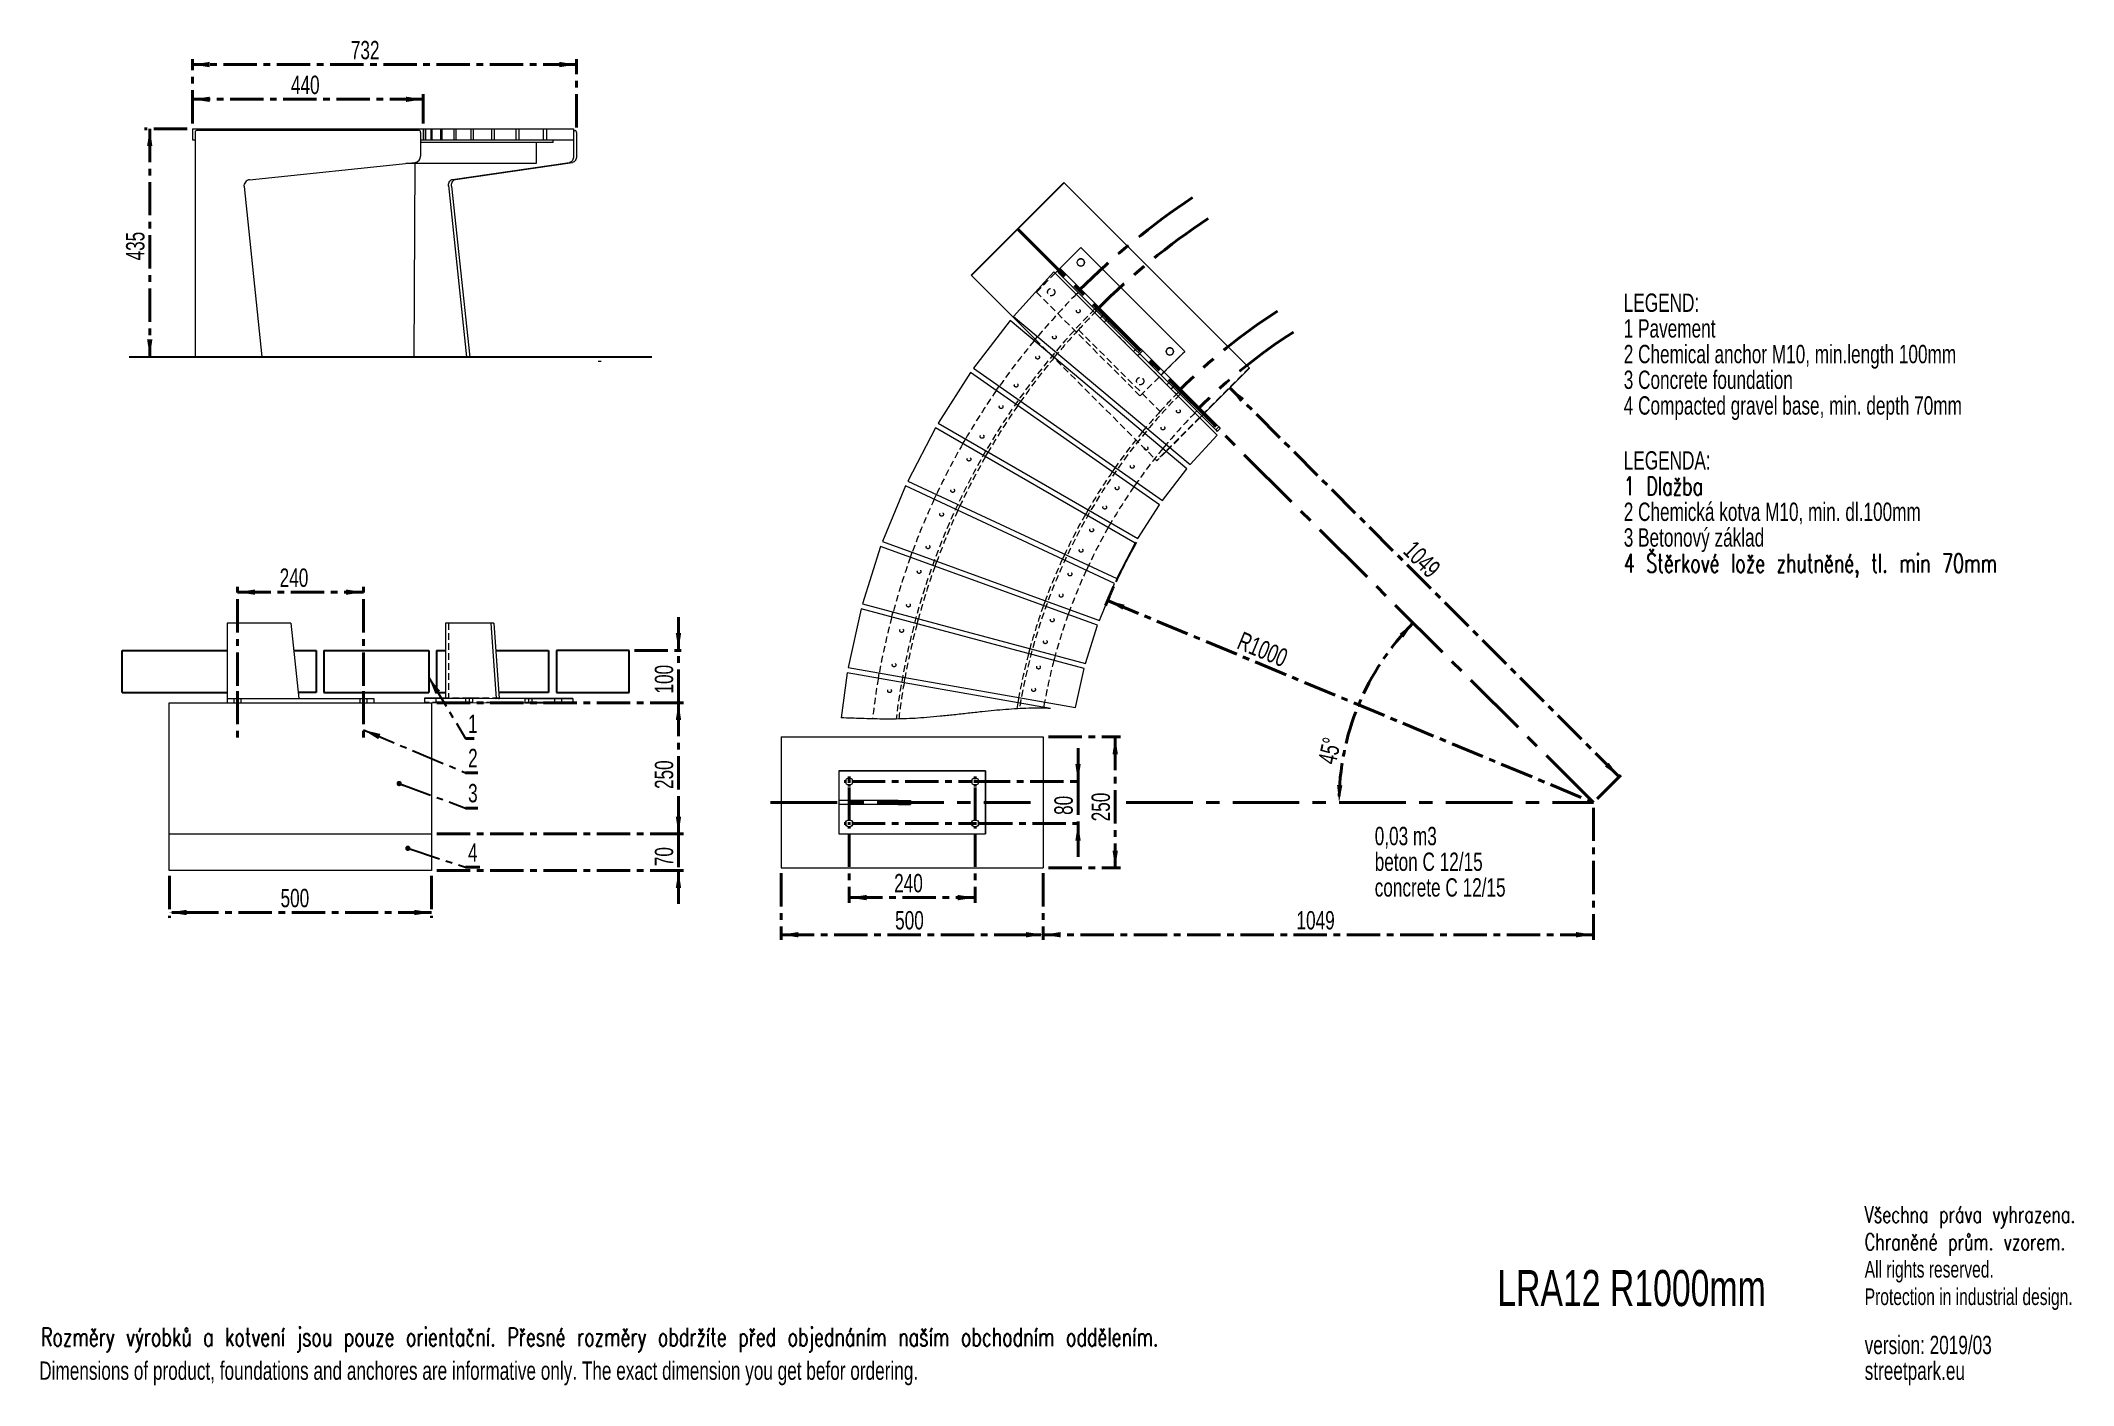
# Model space of a CAD drawing. Header units: millimetres. Extents: x 9 to 396, y 8 to 265.
import ezdxf

# ---------------------------------------------------------------- set-up
doc = ezdxf.new("R2010")
doc.units = ezdxf.units.MM
for name, pattern in [('CENTER', [10.16, 6.35, -1.27, 1.27, -1.27]), ('CENTERX2', [20.32, 12.7, -2.54, 2.54, -2.54]), ('HIDDEN', [1.905, 1.27, -0.635])]:
    doc.linetypes.add(name, pattern=pattern)
doc.layers.add('HLADINA0', color=7, linetype='Continuous')
doc.layers.add('HLADINA1', color=7, linetype='Continuous', lineweight=15)
doc.layers.add('HLADINA2', color=7, linetype='CENTER', lineweight=40)
doc.styles.add('SLDTEXTSTYLE0', font='TXT', dxfattribs={"width": 0.7})
doc.styles.add('SLDTEXTSTYLE1', font='TXT', dxfattribs={"width": 0.7, "bigfont": 'bigfont'})
doc.dimstyles.new('SLDDIMSTYLE0', dxfattribs={"dimtxt": 3.5, "dimasz": 3.302, "dimexe": 0, "dimexo": 0.0625, "dimgap": 0.875, "dimtad": 1, "dimlfac": 10, "dimrnd": 1e-09, "dimzin": 12, "dimdsep": 46, "dimtxsty": 'SLDTEXTSTYLE0', "dimsah": 1, "dimcen": 0.09, "dimadec": 0, "dimazin": 3, "dimtfac": 1, "dimtofl": 0, "dimtmove": 0, "dimatfit": 3, "dimfxl": 0, "dimfrac": 2, "dimtolj": 1, "dimtzin": 12, "dimarcsym": 0})
doc.dimstyles.new('SLDDIMSTYLE1', dxfattribs={"dimtxt": 3.5, "dimasz": 3.302, "dimexe": 0, "dimexo": 0.0625, "dimgap": 0.875, "dimtad": 1, "dimdec": 0, "dimlfac": 10, "dimrnd": 1e-09, "dimzin": 12, "dimdsep": 46, "dimtxsty": 'SLDTEXTSTYLE0', "dimsah": 1, "dimcen": 0.09, "dimadec": 0, "dimazin": 3, "dimtfac": 1, "dimtdec": 0, "dimtofl": 0, "dimtmove": 0, "dimatfit": 3, "dimfxl": 0, "dimfrac": 2, "dimtolj": 1, "dimtzin": 12, "dimarcsym": 0})
doc.dimstyles.new('SLDDIMSTYLE2', dxfattribs={"dimtxt": 3.5, "dimasz": 3.302, "dimexe": 0, "dimexo": 0.0625, "dimgap": 0.875, "dimtad": 1, "dimlfac": 10, "dimrnd": 1e-09, "dimzin": 12, "dimdsep": 46, "dimtxsty": 'SLDTEXTSTYLE0', "dimsah": 1, "dimcen": 0.09, "dimadec": 0, "dimazin": 3, "dimtfac": 1, "dimtmove": 0, "dimatfit": 0, "dimfxl": 0, "dimfrac": 2, "dimtolj": 1, "dimtzin": 12, "dimarcsym": 0})
doc.dimstyles.new('SLDDIMSTYLE3', dxfattribs={"dimtxt": 0.18, "dimasz": 3.302, "dimexe": 0, "dimexo": 0.0625, "dimgap": 0, "dimtad": 0, "dimtih": 1, "dimtoh": 1, "dimdec": 0, "dimrnd": 1e-09, "dimzin": 0, "dimdsep": 46, "dimtxsty": 'Standard', "dimsah": 1, "dimcen": 0.09, "dimadec": 0, "dimazin": 0, "dimtfac": 3.302, "dimtdec": 0, "dimtofl": 0, "dimtmove": 0, "dimatfit": 3, "dimfxl": 0, "dimfrac": 2, "dimtolj": 1, "dimtzin": 0, "dimarcsym": 0})
doc.dimstyles.new('SLDDIMSTYLE4', dxfattribs={"dimtxt": 0.18, "dimasz": 1.016, "dimexe": 0, "dimexo": 0.0625, "dimgap": 0, "dimtad": 0, "dimtih": 1, "dimtoh": 1, "dimdec": 0, "dimrnd": 1e-09, "dimzin": 0, "dimdsep": 46, "dimtxsty": 'Standard', "dimblk1": 'DOT', "dimblk2": 'DOT', "dimsah": 1, "dimcen": 0.09, "dimadec": 0, "dimazin": 0, "dimtfac": 1.016, "dimtdec": 0, "dimtofl": 0, "dimtmove": 0, "dimatfit": 3, "dimldrblk": 'DOT', "dimfxl": 0, "dimfrac": 2, "dimtolj": 1, "dimtzin": 0, "dimarcsym": 0})
doc.dimstyles.new('SLDDIMSTYLE5', dxfattribs={"dimtxt": 3.5, "dimasz": 3.302, "dimexe": 0, "dimexo": 0.0625, "dimgap": 0.875, "dimtad": 1, "dimlfac": 10, "dimrnd": 1e-09, "dimzin": 12, "dimdsep": 46, "dimtxsty": 'SLDTEXTSTYLE0', "dimsah": 1, "dimcen": 0, "dimadec": 0, "dimazin": 3, "dimtfac": 1, "dimtofl": 0, "dimtmove": 0, "dimatfit": 3, "dimfxl": 0, "dimfrac": 2, "dimtolj": 1, "dimtzin": 12, "dimarcsym": 0})
doc.dimstyles.new('SLDDIMSTYLE6', dxfattribs={"dimtxt": 3.5, "dimasz": 3.302, "dimexe": 0, "dimexo": 0.0625, "dimgap": 0.875, "dimtad": 1, "dimdec": 0, "dimlfac": 10, "dimrnd": 1e-09, "dimzin": 12, "dimdsep": 46, "dimtxsty": 'SLDTEXTSTYLE0', "dimsah": 1, "dimcen": 0.09, "dimadec": 0, "dimazin": 3, "dimtfac": 1, "dimtofl": 0, "dimtmove": 0, "dimatfit": 3, "dimfxl": 0, "dimfrac": 2, "dimtolj": 1, "dimtzin": 12, "dimarcsym": 0})
doc.dimstyles.new('SLDDIMSTYLE7', dxfattribs={"dimtxt": 3.5, "dimasz": 3.302, "dimexe": 0, "dimexo": 0.0625, "dimgap": 0.875, "dimtad": 1, "dimdec": 4, "dimlfac": 10, "dimzin": 12, "dimdsep": 46, "dimtxsty": 'SLDTEXTSTYLE0', "dimsah": 1, "dimcen": 0.09, "dimadec": 0, "dimazin": 3, "dimtfac": 1, "dimtdec": 0, "dimtofl": 0, "dimtmove": 0, "dimatfit": 3, "dimfxl": 0, "dimfrac": 2, "dimtolj": 1, "dimtzin": 12, "dimarcsym": 0})

msp = doc.modelspace()

# ---------------------------------------------------------------- texts
at = {"layer": 'HLADINA2', "attachment_point": 1}
for s, insert, char_height, style in [('LRA12 R1000mm', (286.583433, 30.122727), 6.87916667, 'SLDTEXTSTYLE0'), ('Rozměry výrobků a kotvení jsou pouze orientační. Přesné rozměry obdržíte před objednáním naším obchodním oddělením.', (8.935372, 19.114767), 3.5, 'SLDTEXTSTYLE1'), ('Dimensions of product, foundations and anchores are informative only. The exact dimension you get befor ordering.', (8.628355, 12.67968), 3.5, 'SLDTEXTSTYLE0')]:
    msp.add_mtext(s, dxfattribs=dict(at, insert=insert, char_height=char_height, style=style))

# ---------------------------------------------------------------- blocks, each defined once
blk = doc.blocks.new('SW_NOTE_0')
at = {"layer": 'HLADINA2', "color": 0, "char_height": 3.5, "attachment_point": 1, "style": 'SLDTEXTSTYLE0'}
for s, insert in [('version: 2019/03', (0, 4.51)), ('streetpark.eu', (0, -0.39))]:
    blk.add_mtext(s, dxfattribs=dict(at, insert=insert))
blk = doc.blocks.new('SW_NOTE_1')
at = {"layer": 'HLADINA2', "color": 0, "char_height": 3.175, "attachment_point": 1}
for s, insert, style in [('Všechna práva vyhrazena.', (0, 4.09), 'SLDTEXTSTYLE1'), ('Chraněné prům. vzorem.', (0, -1.14), 'SLDTEXTSTYLE1'), ('All rights reserved.', (0, -6.37), 'SLDTEXTSTYLE0'), ('Protection in industrial design.', (0, -11.61), 'SLDTEXTSTYLE0')]:
    blk.add_mtext(s, dxfattribs=dict(at, insert=insert, style=style))
blk = doc.blocks.new('SW_NOTE_2')
at = {"layer": 'HLADINA2', "color": 0, "char_height": 3.5, "attachment_point": 1}
for s, insert, style in [('LEGENDA:', (0, 4.51), 'SLDTEXTSTYLE0'), ('1 Dlažba', (0, -0.39), 'SLDTEXTSTYLE1'), ('2 Chemická kotva M10, min. dl.100mm', (0, -5.29), 'SLDTEXTSTYLE0'), ('3 Betonový základ', (0, -10.19), 'SLDTEXTSTYLE0'), ('4 Štěrkové lože zhutněné, tl. min 70mm', (0, -15.09), 'SLDTEXTSTYLE1')]:
    blk.add_mtext(s, dxfattribs=dict(at, insert=insert, style=style))
blk = doc.blocks.new('SW_NOTE_3')
at = {"layer": 'HLADINA2', "color": 0, "char_height": 3.5, "attachment_point": 1, "style": 'SLDTEXTSTYLE0'}
for s, insert in [('LEGEND:', (0, 4.51)), ('1 Pavement', (0, -0.39)), ('2 Chemical anchor M10, min.length 100mm', (0, -5.29)), ('3 Concrete foundation', (0, -10.19)), ('4 Compacted gravel base, min. depth 70mm', (0, -15.09))]:
    blk.add_mtext(s, dxfattribs=dict(at, insert=insert))
blk = doc.blocks.new('SW_NOTE_4')
at = {"layer": 'HLADINA1', "color": 0, "char_height": 3.5, "attachment_point": 1, "style": 'SLDTEXTSTYLE0'}
for s, insert in [('0,03 m3', (0, 4.51)), ('beton C 12/15', (0, -0.39)), ('concrete C 12/15', (0, -5.29))]:
    blk.add_mtext(s, dxfattribs=dict(at, insert=insert))
blk = doc.blocks.new('_D')
at = {"layer": 'HLADINA2'}
for p, q in [((36.83, 247.79), (28.7, 247.79)), ((29.7, 247.79), (29.7, 204.29))]:
    blk.add_line(p, q, dxfattribs=at)
for points in [[(29.7, 247.79), (29.19, 244.49), (30.2, 244.49)], [(29.7, 204.29), (30.2, 207.6), (29.19, 207.6)]]:
    blk.add_solid(points, dxfattribs=at)
at = {"layer": 'HLADINA2', "insert": (25.18, 222.67), "char_height": 3.5, "attachment_point": 1, "rotation": 90, "style": 'SLDTEXTSTYLE0'}
blk.add_mtext('435', dxfattribs=at)
blk = doc.blocks.new('_D_1')
at = {"layer": 'HLADINA2'}
for p, q in [((37.83, 248.79), (37.83, 254.4)), ((81.83, 253.4), (37.83, 253.4)), ((81.83, 248.79), (81.83, 254.4))]:
    blk.add_line(p, q, dxfattribs=at)
for points in [[(37.83, 253.4), (41.13, 252.89), (41.13, 253.91)], [(81.83, 253.4), (78.53, 253.91), (78.53, 252.89)]]:
    blk.add_solid(points, dxfattribs=at)
at = {"layer": 'HLADINA2', "insert": (56.61, 257.91), "char_height": 3.5, "attachment_point": 1, "style": 'SLDTEXTSTYLE0'}
blk.add_mtext('440', dxfattribs=at)
blk = doc.blocks.new('_D_2')
at = {"layer": 'HLADINA2'}
for p, q in [((37.83, 248.79), (37.83, 261.03)), ((111.06, 260.03), (37.83, 260.03)), ((111.06, 248.05), (111.06, 261.03))]:
    blk.add_line(p, q, dxfattribs=at)
for points in [[(37.83, 260.03), (41.13, 259.52), (41.13, 260.54)], [(111.06, 260.03), (107.75, 260.54), (107.75, 259.52)]]:
    blk.add_solid(points, dxfattribs=at)
at = {"layer": 'HLADINA2', "insert": (68.03, 264.54), "char_height": 3.5, "attachment_point": 1, "style": 'SLDTEXTSTYLE0'}
blk.add_mtext('732', dxfattribs=at)
blk = doc.blocks.new('_D_3')
at = {"layer": 'HLADINA2'}
for p, q in [((130.49, 148.3), (130.49, 154.65)), ((122.12, 148.3), (131.49, 148.3)), ((130.49, 138.3), (130.49, 148.3)), ((84.43, 138.3), (131.49, 138.3)), ((130.49, 138.3), (130.49, 131.95))]:
    blk.add_line(p, q, dxfattribs=at)
for points in [[(130.49, 148.3), (131, 151.6), (129.98, 151.6)], [(130.49, 138.3), (129.98, 135), (131, 135)]]:
    blk.add_solid(points, dxfattribs=at)
at = {"layer": 'HLADINA2', "insert": (125.98, 140.07), "char_height": 3.5, "attachment_point": 1, "rotation": 90, "style": 'SLDTEXTSTYLE0'}
blk.add_mtext('100', dxfattribs=at)
blk = doc.blocks.new('_D_4')
at = {"layer": 'HLADINA2'}
for p, q in [((46.43, 141.55), (46.43, 160.41)), ((46.43, 159.41), (70.43, 159.41)), ((70.43, 141.55), (70.43, 160.41))]:
    blk.add_line(p, q, dxfattribs=at)
for points in [[(46.43, 159.41), (49.73, 158.9), (49.73, 159.91)], [(70.43, 159.41), (67.12, 159.91), (67.12, 158.9)]]:
    blk.add_solid(points, dxfattribs=at)
at = {"layer": 'HLADINA2', "insert": (54.46, 163.92), "char_height": 3.5, "attachment_point": 1, "style": 'SLDTEXTSTYLE0'}
blk.add_mtext('240', dxfattribs=at)
blk = doc.blocks.new('_D_5')
at = {"layer": 'HLADINA2'}
for p, q in [((84.43, 138.3), (131.49, 138.3)), ((130.49, 138.3), (130.49, 113.3)), ((84.43, 113.3), (131.49, 113.3))]:
    blk.add_line(p, q, dxfattribs=at)
for points in [[(130.49, 138.3), (129.98, 135), (131, 135)], [(130.49, 113.3), (131, 116.6), (129.98, 116.6)]]:
    blk.add_solid(points, dxfattribs=at)
at = {"layer": 'HLADINA2', "insert": (125.98, 121.86), "char_height": 3.5, "attachment_point": 1, "rotation": 90, "style": 'SLDTEXTSTYLE0'}
blk.add_mtext('250', dxfattribs=at)
blk = doc.blocks.new('_D_6')
at = {"layer": 'HLADINA2'}
for p, q in [((130.49, 113.3), (130.49, 119.65)), ((84.43, 113.3), (131.49, 113.3)), ((130.49, 113.3), (130.49, 106.3)), ((84.43, 106.3), (131.49, 106.3)), ((130.49, 106.3), (130.49, 99.95))]:
    blk.add_line(p, q, dxfattribs=at)
for points in [[(130.49, 113.3), (131, 116.6), (129.98, 116.6)], [(130.49, 106.3), (129.98, 103), (131, 103)]]:
    blk.add_solid(points, dxfattribs=at)
at = {"layer": 'HLADINA2', "insert": (125.98, 107.14), "char_height": 3.5, "attachment_point": 1, "rotation": 90, "style": 'SLDTEXTSTYLE0'}
blk.add_mtext('70', dxfattribs=at)
blk = doc.blocks.new('_D_7')
at = {"layer": 'HLADINA2'}
for p, q in [((33.43, 105.3), (33.43, 97.31)), ((83.43, 105.3), (83.43, 97.31)), ((83.43, 98.31), (33.43, 98.31))]:
    blk.add_line(p, q, dxfattribs=at)
for points in [[(33.43, 98.31), (36.73, 97.8), (36.73, 98.82)], [(83.43, 98.31), (80.12, 98.82), (80.12, 97.8)]]:
    blk.add_solid(points, dxfattribs=at)
at = {"layer": 'HLADINA2', "insert": (54.63, 102.82), "char_height": 3.5, "attachment_point": 1, "style": 'SLDTEXTSTYLE0'}
blk.add_mtext('500', dxfattribs=at)
blk = doc.blocks.new('SW_NOTE_5')
at = {"layer": 'HLADINA2', "color": 0}
blk.add_line((1.66, 0), (0, 0), dxfattribs=at)
at = {"layer": 'HLADINA2', "color": 0, "insert": (0.48, 4.53), "char_height": 3.5, "attachment_point": 1, "style": 'SLDTEXTSTYLE0'}
blk.add_mtext('1', dxfattribs=at)
blk = doc.blocks.new('SW_NOTE_6')
at = {"layer": 'HLADINA2', "color": 0}
blk.add_line((2.36, 0), (0, 0), dxfattribs=at)
at = {"layer": 'HLADINA2', "color": 0, "insert": (0.48, 4.55), "char_height": 3.5, "attachment_point": 1, "style": 'SLDTEXTSTYLE0'}
blk.add_mtext('2', dxfattribs=at)
blk = doc.blocks.new('SW_NOTE_7')
at = {"layer": 'HLADINA2', "color": 0}
blk.add_line((2.36, 0), (0, 0), dxfattribs=at)
at = {"layer": 'HLADINA2', "color": 0, "insert": (0.48, 4.59), "char_height": 3.5, "attachment_point": 1, "style": 'SLDTEXTSTYLE0'}
blk.add_mtext('3', dxfattribs=at)
blk = doc.blocks.new('_DOT')
at = {"color": 0, "linetype": 'ByBlock', "lineweight": -2}
blk.add_line((-0.5, 0), (-1, 0), dxfattribs=at)
at = {"color": 0, "linetype": 'ByBlock', "const_width": 0.5}
blk.add_lwpolyline([(-0.25, 0, 1), (0.25, 0, 1)], format="xyb", close=True, dxfattribs=at)
blk = doc.blocks.new('SW_NOTE_8')
at = {"layer": 'HLADINA2', "color": 0}
blk.add_line((2.71, 0), (0, 0), dxfattribs=at)
at = {"layer": 'HLADINA2', "color": 0, "insert": (0.48, 4.57), "char_height": 3.5, "attachment_point": 1, "style": 'SLDTEXTSTYLE0'}
blk.add_mtext('4', dxfattribs=at)
blk = doc.blocks.new('_D_8')
at = {"layer": 'HLADINA2'}
blk.add_line((212.3, 157.8), (304.92, 119.3), dxfattribs=at)
blk.add_arc((304.92, 119.3), 100.31, 155.7781, 157.9984, dxfattribs=at)
blk.add_solid([(212.3, 157.8), (215.15, 156.07), (215.54, 157.01)], dxfattribs=at)
at = {"layer": 'HLADINA2', "insert": (238.07, 151.98), "char_height": 3.5, "attachment_point": 1, "rotation": 337.4272, "style": 'SLDTEXTSTYLE0'}
blk.add_mtext('R1000', dxfattribs=at)
blk = doc.blocks.new('_D_9')
at = {"layer": 'HLADINA2'}
for p, q in [((304.92, 118.3), (304.92, 93.07)), ((200.04, 105.8), (200.04, 93.07)), ((304.92, 94.07), (200.04, 94.07))]:
    blk.add_line(p, q, dxfattribs=at)
for points in [[(200.04, 94.07), (203.35, 93.56), (203.35, 94.58)], [(304.92, 94.07), (301.62, 94.58), (301.62, 93.56)]]:
    blk.add_solid(points, dxfattribs=at)
at = {"layer": 'HLADINA2', "insert": (248.31, 98.58), "char_height": 3.5, "attachment_point": 1, "style": 'SLDTEXTSTYLE0'}
blk.add_mtext('1049', dxfattribs=at)
blk = doc.blocks.new('_D_10')
at = {"layer": 'HLADINA2'}
for p, q in [((309.81, 124.19), (235.62, 198.38)), ((305.63, 120.01), (310.51, 124.89))]:
    blk.add_line(p, q, dxfattribs=at)
for points in [[(235.62, 198.38), (237.6, 195.68), (238.31, 196.4)], [(309.81, 124.19), (307.83, 126.88), (307.11, 126.16)]]:
    blk.add_solid(points, dxfattribs=at)
at = {"layer": 'HLADINA2', "insert": (270.89, 169.49), "char_height": 3.5, "attachment_point": 1, "rotation": 314.9986, "style": 'SLDTEXTSTYLE0'}
blk.add_mtext('1049', dxfattribs=at)
blk = doc.blocks.new('_D_11')
at = {"layer": 'HLADINA2'}
blk.add_arc((304.92, 119.3), 48.49, 135.1026, 180, dxfattribs=at)
for points in [[(270.57, 153.53), (267.95, 151.46), (268.69, 150.76)], [(256.43, 119.3), (257.05, 122.58), (256.04, 122.62)]]:
    blk.add_solid(points, dxfattribs=at)
at = {"layer": 'HLADINA2', "insert": (252.37, 127.11), "char_height": 3.5, "attachment_point": 1, "rotation": 77.5814, "style": 'SLDTEXTSTYLE0'}
blk.add_mtext('45°', dxfattribs=at)
blk = doc.blocks.new('_D_12')
at = {"layer": 'HLADINA2'}
for p, q in [((150.04, 105.8), (150.04, 93.07)), ((200.04, 105.8), (200.04, 93.07)), ((150.04, 94.07), (200.04, 94.07))]:
    blk.add_line(p, q, dxfattribs=at)
for points in [[(150.04, 94.07), (153.35, 93.56), (153.35, 94.58)], [(200.04, 94.07), (196.74, 94.58), (196.74, 93.56)]]:
    blk.add_solid(points, dxfattribs=at)
at = {"layer": 'HLADINA2', "insert": (171.79, 98.58), "char_height": 3.5, "attachment_point": 1, "style": 'SLDTEXTSTYLE0'}
blk.add_mtext('500', dxfattribs=at)
blk = doc.blocks.new('_D_13')
at = {"layer": 'HLADINA2'}
for p, q in [((163.04, 113.35), (163.04, 100.15)), ((187.04, 113.35), (187.04, 100.15)), ((163.04, 101.15), (187.04, 101.15))]:
    blk.add_line(p, q, dxfattribs=at)
for points in [[(163.04, 101.15), (166.35, 100.64), (166.35, 101.66)], [(187.04, 101.15), (183.74, 101.66), (183.74, 100.64)]]:
    blk.add_solid(points, dxfattribs=at)
at = {"layer": 'HLADINA2', "insert": (171.61, 105.66), "char_height": 3.5, "attachment_point": 1, "style": 'SLDTEXTSTYLE0'}
blk.add_mtext('240', dxfattribs=at)
blk = doc.blocks.new('_D_14')
at = {"layer": 'HLADINA2'}
for p, q in [((206.66, 123.3), (206.66, 129.65)), ((187.4, 123.3), (207.66, 123.3)), ((206.66, 123.3), (206.66, 115.3)), ((187.84, 115.3), (207.66, 115.3)), ((206.66, 115.3), (206.66, 108.95))]:
    blk.add_line(p, q, dxfattribs=at)
for points in [[(206.66, 123.3), (207.17, 126.6), (206.15, 126.6)], [(206.66, 115.3), (206.15, 112), (207.17, 112)]]:
    blk.add_solid(points, dxfattribs=at)
at = {"layer": 'HLADINA2', "insert": (202.15, 116.92), "char_height": 3.5, "attachment_point": 1, "rotation": 90, "style": 'SLDTEXTSTYLE0'}
blk.add_mtext('80', dxfattribs=at)
blk = doc.blocks.new('_D_15')
at = {"layer": 'HLADINA2'}
for p, q in [((201.04, 131.8), (214.75, 131.8)), ((213.75, 131.8), (213.75, 106.8)), ((201.04, 106.8), (214.75, 106.8))]:
    blk.add_line(p, q, dxfattribs=at)
for points in [[(213.75, 131.8), (213.24, 128.5), (214.26, 128.5)], [(213.75, 106.8), (214.26, 110.1), (213.24, 110.1)]]:
    blk.add_solid(points, dxfattribs=at)
at = {"layer": 'HLADINA2', "insert": (209.24, 115.7), "char_height": 3.5, "attachment_point": 1, "rotation": 90, "style": 'SLDTEXTSTYLE0'}
blk.add_mtext('250', dxfattribs=at)
blk = doc.blocks.new('SW_CENTERMARKSYMBOL_0')
at = {"layer": 'HLADINA2', "color": 0}
for p, q in [((-0.5, 0), (-0.95, 0)), ((0, 0), (-0.25, 0)), ((0, 0.5), (0, 0.95)), ((0, 0), (0, 0.25)), ((0, 0), (0, -0.25)), ((0, 0), (0.25, 0)), ((0.5, 0), (0.95, 0)), ((0, -0.5), (0, -0.95))]:
    blk.add_line(p, q, dxfattribs=at)
blk = doc.blocks.new('SW_CENTERMARKSYMBOL_1')
at = {"layer": 'HLADINA2', "color": 0}
for p, q in [((0, 0.5), (0, 8.32)), ((0, 0), (-0.25, 0)), ((0, 0), (0, 0.25)), ((0, 0), (0, -0.25)), ((0, 0), (0.25, 0)), ((0.5, 0), (0.95, 0)), ((-0.5, 0), (-0.95, 0)), ((0, -0.5), (0, -0.95))]:
    blk.add_line(p, q, dxfattribs=at)
blk = doc.blocks.new('SW_CENTERMARKSYMBOL_2')
at = {"layer": 'HLADINA2', "color": 0}
for p, q in [((0, 0.5), (0, 8.46)), ((-0.5, 0), (-0.95, 0)), ((0, 0), (-0.25, 0)), ((0, 0), (0, 0.25)), ((0, 0), (0, -0.25)), ((0, 0), (0.25, 0)), ((0.5, 0), (23.79, 0)), ((0, -0.5), (0, -0.95))]:
    blk.add_line(p, q, dxfattribs=at)
blk = doc.blocks.new('SW_CENTERMARKSYMBOL_3')
at = {"layer": 'HLADINA2', "color": 0}
for p, q in [((-0.5, 0), (-0.95, 0)), ((0, 0), (-0.25, 0)), ((0, 0.5), (0, 0.95)), ((0, 0), (0, 0.25)), ((0, 0), (0, -0.25)), ((0, 0), (0.25, 0)), ((0, -0.5), (0, -0.95)), ((0.5, 0), (23.36, 0))]:
    blk.add_line(p, q, dxfattribs=at)

# ---------------------------------------------------------------- dimensions: what is measured, and where the dimension line sits
at = {"layer": 'HLADINA2'}
for base, p1, p2, dimstyle, picture, middle in [((37.8263, 260.028446), (111.056093, 247.054049), (37.8263, 247.793332), 'SLDDIMSTYLE1', '_D_2', (71.704371, 260.028446)), ((37.8263, 253.40213), (81.827551, 247.793332), (37.8263, 247.793332), 'SLDDIMSTYLE1', '_D_1', (60.636947, 253.40213)), ((70.425639, 159.405391), (46.425639, 140.548016), (70.425639, 140.548016), 'SLDDIMSTYLE0', '_D_4', (58.306749, 159.405391)), ((200.044255, 94.068511), (304.9199, 119.301622), (200.044255, 106.801622), 'SLDDIMSTYLE1', '_D_9', (253.03818, 94.068511)), ((187.044255, 101.150262), (163.044255, 114.351622), (187.044255, 114.351622), 'SLDDIMSTYLE0', '_D_13', (175.463675, 101.150262)), ((200.044255, 94.068511), (150.044255, 106.801622), (200.044255, 106.801622), 'SLDDIMSTYLE0', '_D_12', (175.463675, 94.068511))]:
    dim = msp.add_linear_dim(base=base, p1=p1, p2=p2, dimstyle=dimstyle, dxfattribs=at)
    dim.commit()
    dim.dimension.update_dxf_attribs({"geometry": picture, "text_midpoint": middle, "dimtype": 160})
for base, p1, p2, angle, dimstyle, picture, middle in [((29.695348, 204.293332), (37.8263, 247.793332), (25.747543, 204.293332), 90, 'SLDDIMSTYLE0', '_D', (29.695348, 226.51931)), ((235.619871, 198.376911), (304.9199, 119.301622), (239.374141, 202.131002), 314.99863089, 'SLDDIMSTYLE6', '_D_10', (271.03818, 162.956909)), ((130.491605, 148.297843), (83.425639, 138.297843), (121.120223, 148.297843), 90, 'SLDDIMSTYLE2', '_D_3', (130.491605, 143.391916)), ((130.491605, 113.297843), (83.425639, 138.297843), (83.425639, 113.297843), 90, 'SLDDIMSTYLE0', '_D_5', (130.491605, 125.530367)), ((213.747036, 106.801622), (200.044255, 131.801622), (200.044255, 106.801622), 90, 'SLDDIMSTYLE0', '_D_15', (213.747036, 119.370434)), ((206.662669, 115.301622), (186.404066, 123.301622), (186.835435, 115.301622), 90, 'SLDDIMSTYLE2', '_D_14', (206.662669, 119.370434)), ((130.491605, 106.297843), (83.425639, 113.297843), (83.425639, 106.297843), 90, 'SLDDIMSTYLE2', '_D_6', (130.491605, 109.585294)), ((33.425639, 98.307268), (83.425639, 106.297843), (33.425639, 106.297843), 0, 'SLDDIMSTYLE0', '_D_7', (58.306749, 98.307268))]:
    dim = msp.add_linear_dim(base=base, p1=p1, p2=p2, angle=angle, dimstyle=dimstyle, dxfattribs=at)
    dim.commit()
    dim.dimension.update_dxf_attribs({"geometry": picture, "text_midpoint": middle, "dimtype": 160})
dim = msp.add_angular_dim_2l(base=(260.105804, 137.817232), line1=((195.180769, 228.648393), (304.9199, 119.301622)), line2=((215.822003, 119.301622), (304.9199, 119.301622)), dimstyle='SLDDIMSTYLE7', dxfattribs=at)
dim.commit()
dim.dimension.update_dxf_attribs({"geometry": '_D_11', "text_midpoint": (257.565939, 129.729151), "dimtype": 162})
dim = msp.add_radius_dim(center=(304.9199, 119.301622), mpoint=(212.298702, 157.804604), text='R1000', dimstyle='SLDDIMSTYLE5', dxfattribs=at)
dim.commit()
dim.dimension.update_dxf_attribs({"geometry": '_D_8', "text_midpoint": (241.754663, 145.559664), "dimtype": 164})

# ---------------------------------------------------------------- hatches: boundary and pattern name
at = {"linetype": 'Continuous', "lineweight": 0}
h = msp.add_hatch(dxfattribs=at)
h.set_pattern_fill('ANSI31', style=0)
h.paths.add_polyline_path([(172.361783, 119.701622), (161.044255, 119.701622), (161.044255, 118.901622), (172.361783, 118.901622)], flags=0)

# ---------------------------------------------------------------- linework, layer by layer
at = {"color": 7, "linetype": 'Continuous', "lineweight": 15}
for p, q in [((37.826283, 247.793332), (37.826283, 245.693332)), ((37.826283, 247.793332), (81.827529, 247.793332)), ((37.826283, 245.693332), (38.338645, 245.693332)), ((38.738664, 247.492816), (80.938657, 247.492704)), ((81.338675, 247.092704), (81.338675, 242.573191)), ((81.338675, 245.693332), (81.827529, 245.693332)), ((106.597884, 245.193332), (81.338675, 245.193332)), ((81.827529, 247.793332), (81.827529, 245.693332)), ((81.827529, 247.793332), (82.188018, 247.793332)), ((81.827529, 245.693332), (82.188018, 245.693332)), ((82.188018, 247.793332), (82.188018, 245.693332)), ((82.188018, 247.793332), (82.278283, 247.793332)), ((82.188018, 245.693332), (82.278283, 245.693332)), ((82.278283, 247.793332), (82.278283, 245.693332)), ((82.278283, 247.793332), (83.295567, 247.793332)), ((82.278283, 245.693332), (83.295567, 245.693332)), ((83.295567, 247.793332), (83.295567, 245.693332)), ((83.295567, 247.793332), (83.469184, 247.793332)), ((83.295567, 245.693332), (83.469184, 245.693332)), ((83.469184, 247.793332), (83.469184, 245.693332)), ((83.469184, 247.793332), (85.101922, 247.793332)), ((83.469184, 245.693332), (85.101922, 245.693332)), ((85.101922, 247.793332), (85.101922, 245.693332)), ((85.101922, 247.793332), (85.360749, 247.793332)), ((85.101922, 245.693332), (85.360749, 245.693332)), ((85.360749, 247.793332), (85.360749, 245.693332)), ((85.360749, 247.793332), (87.676843, 247.793332)), ((85.360749, 245.693332), (87.676843, 245.693332)), ((87.676843, 247.793332), (88.01883, 247.793332)), ((87.676843, 247.793332), (87.676843, 245.693332)), ((87.676843, 245.693332), (88.01883, 245.693332)), ((88.01883, 247.793332), (88.01883, 245.693332)), ((88.01883, 247.793332), (90.922196, 247.793332)), ((88.01883, 245.693332), (90.922196, 245.693332)), ((90.922196, 247.793332), (90.922196, 245.693332)), ((90.922196, 247.793332), (91.362555, 247.793332)), ((90.922196, 245.693332), (91.362555, 245.693332)), ((91.362555, 247.793332), (91.362555, 245.693332)), ((91.362555, 247.793332), (94.870265, 247.793332)), ((91.362555, 245.693332), (94.870265, 245.693332)), ((94.870265, 247.793332), (95.370276, 247.793332)), ((94.870265, 247.793332), (94.870265, 245.693332)), ((94.870265, 245.693332), (95.370276, 245.693332)), ((95.370276, 247.793332), (95.370276, 245.693332)), ((95.370276, 247.793332), (99.490674, 247.793332)), ((95.370276, 245.693332), (99.490674, 245.693332)), ((99.490674, 247.793332), (100.064261, 247.793332)), ((99.490674, 247.793332), (99.490674, 245.693332)), ((99.490674, 245.693332), (100.064261, 245.693332)), ((100.064261, 247.793332), (100.064261, 245.693332)), ((100.064261, 247.793332), (104.696639, 247.793332)), ((100.064261, 245.693332), (104.696639, 245.693332)), ((104.696639, 247.793332), (105.336984, 247.793332)), ((104.696639, 247.793332), (104.696639, 245.693332)), ((104.696639, 245.693332), (105.336984, 245.693332)), ((105.336984, 247.793332), (105.336984, 245.693332)), ((105.336984, 247.793332), (110.477622, 247.793332)), ((105.336984, 245.693332), (110.477622, 245.693332)), ((106.597884, 245.193332), (106.597884, 245.693332)), ((110.477622, 247.793332), (110.477622, 245.693332)), ((110.477622, 247.45658), (110.774119, 247.455283)), ((110.490401, 247.054049), (110.480531, 242.534557)), ((111.056073, 247.054049), (111.046202, 242.534557)), ((48.732074, 238.065702), (80.264075, 241.379764)), ((78.490241, 241.193332), (103.406365, 241.193332)), ((87.415011, 238.127875), (109.718116, 241.344457)), ((87.980683, 238.127875), (110.283788, 241.344457)), ((203.949876, 237.556959), (186.271784, 219.879712)), ((203.965175, 237.541659), (186.287084, 219.864412)), ((204.019815, 237.487017), (186.341723, 219.80977)), ((203.949876, 237.556959), (203.965175, 237.541659)), ((203.965175, 237.541659), (204.019815, 237.487017)), ((204.019815, 237.487017), (239.374141, 202.131002)), ((207.201463, 225.112609), (202.320835, 220.232214)), ((207.203211, 225.110861), (202.322583, 220.230466)), ((207.203211, 225.110861), (207.201463, 225.112609)), ((227.001634, 205.311492), (207.203211, 225.110861)), ((203.243319, 221.151157), (202.67762, 220.585485)), ((203.356968, 221.037502), (202.791269, 220.47183)), ((203.356968, 221.037502), (203.243319, 221.151157)), ((203.356968, 221.037502), (203.640678, 220.753779)), ((186.271784, 219.879712), (186.287084, 219.864412)), ((186.287084, 219.864412), (186.341723, 219.80977)), ((186.341723, 219.80977), (198.52116, 207.62975)), ((202.068878, 220.484159), (194.335916, 212.002569)), ((233.183204, 189.371319), (202.068878, 220.484159)), ((202.791269, 220.47183), (202.67762, 220.585485)), ((202.791269, 220.47183), (203.074979, 220.188107)), ((203.640678, 220.753779), (203.074979, 220.188107)), ((203.074979, 220.188107), (232.914029, 190.347631)), ((203.640678, 220.753779), (233.479728, 190.913303)), ((206.323283, 216.229958), (206.676448, 216.586466)), ((193.694819, 211.235106), (186.72645, 202.117921)), ((227.402237, 182.952597), (193.694819, 211.235106)), ((194.335916, 212.002569), (228.042598, 183.720677)), ((198.303635, 207.368038), (198.944673, 208.135551)), ((186.72645, 202.117921), (222.769847, 176.881345)), ((223.041741, 201.351789), (227.001634, 205.311492)), ((239.374141, 202.131002), (230.817944, 193.575214)), ((186.152893, 201.298755), (179.969326, 191.632073)), ((222.19629, 176.06218), (186.152893, 201.298755)), ((191.082301, 197.847322), (191.65453, 198.667418)), ((195.16561, 194.988304), (195.737789, 195.808434)), ((229.303456, 193.958377), (228.95187, 193.602452)), ((179.469346, 190.766036), (174.190025, 180.577317)), ((217.575879, 168.766433), (179.469346, 190.766036)), ((179.969326, 191.632073), (218.075858, 169.632471)), ((219.616555, 190.790624), (218.975938, 190.022758)), ((230.252245, 193.009542), (229.898526, 192.65584)), ((233.479728, 190.913303), (232.914029, 190.347631)), ((232.914029, 190.347631), (233.195989, 190.065658)), ((233.761688, 190.63133), (233.195989, 190.065658)), ((233.479728, 190.913303), (233.761688, 190.63133)), ((189.029552, 185.246753), (189.52866, 186.113294)), ((223.458622, 187.566903), (222.818107, 186.798952)), ((224.193071, 186.950657), (223.483243, 186.240864)), ((228.042598, 183.720677), (233.183204, 189.371319)), ((222.769847, 176.881345), (227.402237, 182.952597)), ((173.749323, 179.68321), (169.377842, 169.073243)), ((213.627795, 161.087573), (173.749323, 179.68321)), ((174.190025, 180.577317), (214.068127, 161.983012)), ((217.867909, 180.313545), (217.296081, 179.493169)), ((179.243049, 177.121444), (179.663992, 178.024923)), ((218.075858, 169.632471), (222.19629, 176.06218)), ((169.035822, 168.133551), (165.564615, 157.195911)), ((210.382418, 153.084621), (169.035822, 168.133551)), ((169.377842, 169.073243), (210.724438, 154.024313)), ((174.711137, 166.067905), (175.053485, 167.007478)), ((214.068127, 161.983012), (217.575879, 168.766433)), ((204.120833, 166.621222), (203.699686, 165.717127)), ((208.666379, 164.501731), (208.245198, 163.597519)), ((210.724438, 154.024313), (213.627795, 161.087573)), ((165.305796, 156.229985), (162.84313, 145.022108)), ((207.807524, 144.841682), (165.305796, 156.229985)), ((165.564615, 157.195911), (208.066343, 145.807607)), ((200.411014, 157.778092), (200.068586, 156.838548)), ((205.123966, 156.062718), (204.781519, 155.123181)), ((44.425639, 153.479312), (44.425639, 139.097843)), ((56.617479, 153.479312), (58.129032, 139.097843)), ((86.090229, 153.479312), (86.059004, 139.192347)), ((94.715213, 153.479312), (95.748488, 139.14999)), ((95.280912, 153.479312), (96.314187, 139.14999)), ((175.967033, 153.373315), (176.226862, 154.338971)), ((208.066343, 145.807607), (210.382418, 153.084621)), ((197.477532, 148.644871), (197.217503, 147.679269)), ((162.669482, 144.0373), (161.518889, 135.422651)), ((201.392965, 137.209305), (162.669482, 144.0373)), ((162.84313, 145.022108), (206.174797, 137.381566)), ((168.592944, 142.992834), (168.768225, 143.977354)), ((206.174797, 137.381566), (207.807524, 144.841682)), ((173.501871, 142.127258), (173.677213, 143.111767)), ((33.425638, 113.297844), (33.425638, 138.297843)), ((33.425638, 138.297843), (83.425639, 138.297843)), ((44.425639, 139.097843), (44.425639, 138.297843)), ((44.425639, 139.097843), (72.425639, 139.097843)), ((72.425639, 139.097843), (72.425639, 138.297843)), ((82.099111, 139.192347), (82.097362, 138.392351)), ((82.097362, 138.392351), (101.895785, 138.305803)), ((82.099111, 139.192347), (101.897533, 139.1058)), ((86.059004, 139.192347), (82.099111, 139.192347)), ((83.425639, 138.297843), (83.425639, 113.297844)), ((86.059004, 139.192347), (95.748488, 139.14999)), ((96.314187, 139.14999), (95.748488, 139.14999)), ((110.383019, 139.1058), (96.312938, 139.167306)), ((101.897533, 139.1058), (101.895785, 138.305803)), ((101.895785, 138.305803), (110.381269, 138.305803)), ((101.897533, 139.1058), (110.383019, 139.1058)), ((110.383019, 139.1058), (110.381269, 138.305803)), ((200.282653, 138.42051), (200.106879, 137.436077)), ((150.044255, 131.801622), (150.044255, 106.801622)), ((150.044255, 131.801622), (200.044255, 131.801622)), ((200.044255, 131.801622), (200.044255, 106.801622)), ((189.044255, 125.301622), (161.044255, 125.301622)), ((161.044255, 125.301622), (161.044255, 119.701622)), ((189.044255, 113.301622), (189.044255, 125.301622)), ((161.044255, 119.701622), (161.044255, 118.901622)), ((172.361783, 119.701622), (161.044255, 119.701622)), ((172.361783, 118.901622), (161.044255, 118.901622)), ((161.044255, 118.901622), (161.044255, 113.301622)), ((172.361783, 119.701622), (172.361783, 118.901622)), ((172.361783, 119.701622), (174.747648, 119.701622)), ((172.361783, 118.901622), (174.747648, 118.901622)), ((174.747648, 119.701622), (174.747648, 118.901622)), ((33.425638, 106.297842), (33.425638, 113.297844)), ((33.425638, 113.297844), (83.425639, 113.297844)), ((83.425639, 113.297844), (83.425639, 106.297842)), ((161.044255, 113.301622), (189.044255, 113.301622)), ((83.425639, 106.297842), (33.425638, 106.297842)), ((150.044255, 106.801622), (200.044255, 106.801622))]:
    msp.add_line(p, q, dxfattribs=at)
at = {"color": 7, "linetype": 'HIDDEN', "lineweight": 0}
for p, q in [((206.706402, 221.789226), (206.70815, 221.787477)), ((207.698124, 222.777403), (207.696375, 222.779152)), ((202.320835, 220.232214), (198.715979, 216.627531)), ((202.322583, 220.230466), (198.717727, 216.625782)), ((202.041134, 217.120684), (202.039386, 217.122433)), ((198.717727, 216.625782), (198.715979, 216.627531)), ((198.717727, 216.625782), (218.516149, 196.826414)), ((201.049413, 216.132507), (201.051161, 216.130758)), ((209.923867, 214.47029), (209.358168, 213.904618)), ((209.928245, 214.465911), (209.362546, 213.90024)), ((210.199993, 213.060621), (209.845376, 213.413107)), ((210.686293, 213.707828), (210.120594, 213.142156)), ((206.742622, 209.449052), (222.314005, 193.876925)), ((209.853526, 212.702113), (210.207088, 213.055657)), ((209.853526, 212.702113), (225.409504, 197.145392)), ((211.232368, 212.030328), (210.878806, 211.676783)), ((211.798128, 212.595939), (211.232429, 212.030267)), ((211.656605, 210.898947), (212.010167, 211.252492)), ((212.010228, 211.252431), (212.575927, 211.818103)), ((212.932803, 211.46121), (212.367104, 210.895538)), ((198.52116, 207.62975), (221.696049, 184.453755)), ((217.596177, 205.666215), (217.242615, 205.31267)), ((218.161907, 206.231857), (217.596208, 205.666185)), ((218.374007, 204.888349), (218.939705, 205.454021)), ((224.6682, 205.806516), (224.666451, 205.808265)), ((218.020414, 204.534834), (218.373976, 204.888379)), ((218.514401, 196.828162), (226.999885, 205.313241)), ((239.304202, 202.200944), (221.62611, 184.523697)), ((239.319501, 202.185644), (221.641409, 184.508397)), ((223.676478, 204.818339), (223.678227, 204.81659)), ((218.019489, 199.16162), (218.021237, 199.159871)), ((218.516149, 196.826414), (223.041741, 201.351789)), ((219.01121, 200.149797), (219.009462, 200.151546)), ((223.959986, 199.302102), (223.606424, 198.948557)), ((224.525685, 199.867774), (223.959986, 199.302102)), ((224.384223, 198.170721), (224.737785, 198.524266)), ((224.737785, 198.524266), (225.303484, 199.089938)), ((225.409504, 197.145392), (225.763065, 197.498937)), ((226.111942, 197.152603), (225.757122, 197.504876)), ((229.898526, 192.65584), (224.193071, 186.950657)), ((230.817944, 193.575214), (230.252245, 193.009542)), ((232.989389, 191.403666), (232.42369, 190.837994)), ((233.75181, 190.641208), (233.186111, 190.075536)), ((223.483243, 186.240864), (221.696049, 184.453755)), ((86.655928, 153.479312), (86.624703, 139.192347)), ((45.725637, 139.097843), (45.725637, 138.297843)), ((47.125637, 138.297843), (47.125637, 139.097843)), ((69.725638, 139.097843), (69.725638, 138.297843)), ((71.125639, 138.297843), (71.125639, 139.097843)), ((90.582847, 138.392351), (82.097362, 138.392351)), ((84.227533, 139.187695), (84.225785, 138.387699)), ((85.625782, 138.384639), (85.627529, 139.184635)), ((90.584595, 139.192347), (86.059004, 139.192347)), ((86.624703, 139.192347), (86.059004, 139.192347)), ((86.624703, 139.192347), (96.314187, 139.14999)), ((89.884522, 139.187695), (89.882774, 138.387699)), ((90.584595, 139.192347), (90.582847, 138.392351)), ((110.381269, 138.305803), (90.582847, 138.392351)), ((96.312938, 139.167306), (90.584595, 139.192347)), ((91.282771, 138.384639), (91.284519, 139.184635)), ((101.197609, 139.113512), (101.195861, 138.313516)), ((102.595858, 138.310456), (102.597606, 139.110452)), ((106.854599, 139.113512), (106.85285, 138.313516)), ((108.252847, 138.310456), (108.254596, 139.110452)), ((195.167703, 138.306987), (194.974225, 137.158111)), ((200.106879, 137.436077), (200.077139, 137.264008)), ((172.484147, 135.217346), (171.979533, 135.20895))]:
    msp.add_line(p, q, dxfattribs=at)
at = {"color": 7, "linetype": 'Continuous', "lineweight": 0}
for p, q in [((56.617479, 153.479312), (44.425639, 153.479312)), ((95.280912, 153.479312), (86.090229, 153.479312))]:
    msp.add_line(p, q, dxfattribs=at)
at = {"color": 7, "linetype": 'Continuous', "lineweight": 15, "flags": 128}
for points in [[(110.477622, 247.174193), (110.485108, 247.132108), (110.490401, 247.054049)], [(110.480531, 242.534557), (110.465844, 242.315937), (110.423215, 242.104763), (110.354121, 241.908107), (110.260804, 241.732555), (110.146458, 241.583987), (110.014899, 241.467378), (109.870465, 241.386633), (109.718116, 241.344457)], [(111.046202, 242.534557), (111.031516, 242.315937), (110.988934, 242.104763), (110.919793, 241.908107), (110.826524, 241.732555), (110.712178, 241.583987), (110.580571, 241.467378), (110.436185, 241.386633), (110.283788, 241.344457)], [(86.656936, 236.812322), (86.654837, 237.021475), (86.678393, 237.227971), (86.726983, 237.425538), (86.799128, 237.608171), (86.892541, 237.770322), (87.004454, 237.907064), (87.131484, 238.014241), (87.269719, 238.088598), (87.415011, 238.127875)], [(87.222655, 236.812322), (87.220509, 237.021475), (87.244113, 237.227971), (87.292703, 237.425538), (87.3648, 237.608171), (87.45826, 237.770322), (87.570174, 237.907064), (87.697203, 238.014241), (87.835439, 238.088598), (87.980683, 238.127875)], [(202.122239, 204.164004), (202.416477, 204.517812), (202.763213, 204.931571)], [(184.712616, 187.739), (184.942039, 188.13909), (185.211755, 188.605522)], [(213.759489, 183.190146), (213.605798, 182.971241), (213.187583, 182.369824)], [(183.760708, 175.014825), (183.768098, 175.030842), (184.181691, 175.918417)], [(208.581576, 175.113695), (208.258467, 174.554526), (208.08264, 174.247054)], [(212.925085, 172.606107), (212.673266, 172.171009), (212.426199, 171.739438)], [(179.395197, 164.363046), (179.599272, 164.925745), (179.737558, 165.302615)], [(171.152219, 154.663441), (171.257418, 155.057843), (171.412011, 155.629106)], [(202.322077, 147.346779), (202.186385, 146.847542), (202.061991, 146.381192)], [(85.299937, 139.184056), (85.422492, 139.184001), (85.520227, 139.184056), (85.588242, 139.184216), (85.623126, 139.184474), (85.623131, 139.184816), (85.588254, 139.185226), (85.520246, 139.185684), (85.422518, 139.186165), (85.299968, 139.186646), (85.158743, 139.187104), (85.005925, 139.187514), (84.849175, 139.187857), (84.696354, 139.188115), (84.555126, 139.188274), (84.432571, 139.188328), (84.334836, 139.188274), (84.266821, 139.188115), (84.231937, 139.187857), (84.231933, 139.187514), (84.266808, 139.187104), (84.334816, 139.186646), (84.432545, 139.186165), (84.555094, 139.185684), (84.696319, 139.185226), (84.849138, 139.184816), (85.005888, 139.184474), (85.158709, 139.184216), (85.299937, 139.184056)], [(101.525202, 139.114091), (101.402647, 139.114145), (101.304912, 139.114091), (101.236897, 139.113931), (101.202012, 139.113674), (101.202008, 139.113331), (101.236884, 139.11292), (101.304893, 139.112463), (101.402621, 139.111982), (101.525171, 139.1115), (101.666395, 139.111043), (101.819214, 139.110633), (101.975964, 139.11029), (102.128786, 139.110033), (102.270013, 139.109872), (102.392567, 139.109818), (102.490303, 139.109872), (102.558317, 139.110033), (102.593203, 139.11029), (102.593207, 139.110633), (102.558331, 139.111043), (102.490323, 139.1115), (102.392594, 139.111982), (102.270044, 139.112463), (102.12882, 139.11292), (101.976001, 139.113331), (101.819251, 139.113674), (101.666429, 139.113931), (101.525202, 139.114091)], [(107.18219, 139.114091), (107.059636, 139.114145), (106.9619, 139.114091), (106.893885, 139.113931), (106.859001, 139.113674), (106.858998, 139.113331), (106.893873, 139.11292), (106.961882, 139.112463), (107.05961, 139.111982), (107.18216, 139.1115), (107.323384, 139.111043), (107.476204, 139.110633), (107.632953, 139.11029), (107.785773, 139.110033), (107.927003, 139.109872), (108.049556, 139.109818), (108.147293, 139.109872), (108.215308, 139.110033), (108.250192, 139.11029), (108.250194, 139.110633), (108.21532, 139.111043), (108.147311, 139.1115), (108.049583, 139.111982), (107.927033, 139.112463), (107.785809, 139.11292), (107.632991, 139.113331), (107.47624, 139.113674), (107.32342, 139.113931), (107.18219, 139.114091)], [(195.343381, 139.291437), (195.312882, 139.124143), (195.167703, 138.306987)]]:
    msp.add_lwpolyline(points, dxfattribs=at)
at = {"color": 7, "linetype": 'HIDDEN', "lineweight": 0, "flags": 128}
for points in [[(85.298189, 138.384059), (85.420743, 138.384006), (85.518478, 138.384059), (85.586494, 138.384219), (85.621378, 138.384477), (85.621382, 138.38482), (85.586506, 138.38523), (85.518498, 138.385687), (85.420769, 138.386169), (85.29822, 138.38665), (85.156995, 138.387108), (85.004176, 138.387518), (84.847426, 138.38786), (84.694606, 138.388118), (84.553377, 138.388278), (84.430822, 138.388333), (84.333087, 138.388278), (84.265072, 138.388118), (84.230188, 138.38786), (84.230184, 138.387518), (84.26506, 138.387108), (84.333068, 138.38665), (84.430796, 138.386169), (84.553346, 138.385687), (84.694571, 138.38523), (84.84739, 138.38482), (85.004139, 138.384477), (85.15696, 138.384219), (85.298189, 138.384059)], [(90.955178, 138.384059), (91.077733, 138.384006), (91.175468, 138.384059), (91.243483, 138.384219), (91.278366, 138.384477), (91.278371, 138.38482), (91.243495, 138.38523), (91.175487, 138.385687), (91.07776, 138.386169), (90.955209, 138.38665), (90.813985, 138.387108), (90.661165, 138.387518), (90.504415, 138.38786), (90.351595, 138.388118), (90.210366, 138.388278), (90.087812, 138.388333), (89.990077, 138.388278), (89.922061, 138.388118), (89.887178, 138.38786), (89.887173, 138.387518), (89.922049, 138.387108), (89.990057, 138.38665), (90.087786, 138.386169), (90.210335, 138.385687), (90.35156, 138.38523), (90.504379, 138.38482), (90.661129, 138.384477), (90.813949, 138.384219), (90.955178, 138.384059)], [(90.956926, 139.184056), (91.079481, 139.184001), (91.177216, 139.184056), (91.245231, 139.184216), (91.280116, 139.184474), (91.28012, 139.184816), (91.245244, 139.185226), (91.177237, 139.185684), (91.079507, 139.186165), (90.956957, 139.186646), (90.815733, 139.187104), (90.662914, 139.187514), (90.506164, 139.187857), (90.353343, 139.188115), (90.212115, 139.188274), (90.08956, 139.188328), (89.991825, 139.188274), (89.92381, 139.188115), (89.888926, 139.187857), (89.888922, 139.187514), (89.923798, 139.187104), (89.991805, 139.186646), (90.089534, 139.186165), (90.212083, 139.185684), (90.353308, 139.185226), (90.506127, 139.184816), (90.662877, 139.184474), (90.815699, 139.184216), (90.956926, 139.184056)], [(101.523453, 138.314095), (101.400898, 138.31415), (101.303163, 138.314095), (101.235148, 138.313935), (101.200264, 138.313677), (101.20026, 138.313335), (101.235136, 138.312925), (101.303143, 138.312467), (101.400873, 138.311986), (101.523421, 138.311504), (101.664647, 138.311047), (101.817466, 138.310637), (101.974216, 138.310294), (102.127036, 138.310036), (102.268265, 138.309876), (102.390819, 138.309822), (102.488555, 138.309876), (102.55657, 138.310036), (102.591453, 138.310294), (102.591458, 138.310637), (102.556581, 138.311047), (102.488574, 138.311504), (102.390846, 138.311986), (102.268296, 138.312467), (102.127072, 138.312925), (101.974252, 138.313335), (101.817502, 138.313677), (101.664681, 138.313935), (101.523453, 138.314095)], [(107.180443, 138.314095), (107.057887, 138.31415), (106.960153, 138.314095), (106.892138, 138.313935), (106.857255, 138.313677), (106.857249, 138.313335), (106.892126, 138.312925), (106.960132, 138.312467), (107.057863, 138.311986), (107.18041, 138.311504), (107.321638, 138.311047), (107.474455, 138.310637), (107.631206, 138.310294), (107.784027, 138.310036), (107.925254, 138.309876), (108.04781, 138.309822), (108.145544, 138.309876), (108.213558, 138.310036), (108.248442, 138.310294), (108.248448, 138.310637), (108.21357, 138.311047), (108.145564, 138.311504), (108.047834, 138.311986), (107.925287, 138.312467), (107.784059, 138.312925), (107.631242, 138.313335), (107.474491, 138.313677), (107.32167, 138.313935), (107.180443, 138.314095)]]:
    msp.add_lwpolyline(points, dxfattribs=at)
at = {"color": 7, "linetype": 'Continuous', "lineweight": 15}
for centre, radius in [((207.203135, 222.282442), 0.699999), ((224.173215, 205.311552), 0.699999), ((163.044255, 123.301622), 0.7), ((187.044255, 123.301622), 0.7), ((163.044255, 115.301622), 0.7), ((187.044255, 115.301622), 0.7)]:
    msp.add_circle(centre, radius, dxfattribs=at)
at = {"color": 7, "linetype": 'HIDDEN', "lineweight": 0}
for centre, radius in [((201.544397, 216.627471), 0.699999), ((201.546146, 216.625722), 0.699999), ((206.697355, 213.028758), 0.35), ((202.15931, 208.050061), 0.35), ((198.954259, 204.212381), 0.35), ((194.865418, 198.861629), 0.35), ((218.514477, 199.656581), 0.699999), ((218.516226, 199.654833), 0.699999), ((191.997536, 194.765869), 0.35), ((225.794709, 193.931405), 0.35), ((222.845879, 190.691968), 0.35), ((188.36794, 189.09355), 0.35), ((219.643041, 186.852432), 0.35), ((185.86794, 184.763423), 0.35), ((216.986421, 183.372336), 0.35), ((182.770366, 178.783941), 0.35), ((214.118539, 179.276576), 0.35), ((180.657275, 174.252403), 0.35), ((211.756936, 175.589907), 0.35), ((209.256936, 171.25978), 0.35), ((178.067808, 168.035986), 0.35), ((207.244989, 167.371237), 0.35), ((176.371387, 163.335962), 0.35), ((205.131898, 162.839699), 0.35), ((203.446356, 158.798951), 0.35), ((174.333418, 156.917563), 0.35), ((173.039207, 152.087965), 0.35), ((201.747339, 154.099184), 0.35), ((200.420286, 149.92694), 0.35), ((171.594627, 145.510552), 0.35), ((199.126075, 145.097342), 0.35), ((170.726268, 140.586534), 0.35), ((198.18901, 140.82059), 0.35)]:
    msp.add_circle(centre, radius, dxfattribs=at)
at = {"color": 7, "linetype": 'Continuous', "lineweight": 15}
for centre, radius, start, end in [((38.73866, 247.092816), 0.4, 89.99984789, 180), ((80.93866, 247.092704), 0.4, 0, 89.99984789), ((110.701775, 247.104762), 0.357909, 351.85420817, 78.338436), ((80.13866, 242.573191), 1.2, 275.99984789, 0), ((48.857521, 236.872276), 1.2, 95.99984789, 186), ((207.201386, 222.284189), 0.699999, 224.99878798, 314.9987475), ((207.201389, 222.284191), 0.699998, 314.9984738, 44.99851427), ((224.171463, 205.313304), 0.7, 224.99883589, 44.99842588)]:
    msp.add_arc(centre, radius, start, end, dxfattribs=at)
at = {"color": 7, "linetype": 'HIDDEN', "lineweight": 0}
for centre, radius, start, end in [((207.20139, 222.284187), 0.7, 44.99883589, 224.99842588), ((304.528128, 119.299205), 133.5, 135.17263313, 173.15555887), ((304.528128, 119.299205), 137.984645, 135.37409412, 139.92324321), ((304.528128, 119.299205), 133, 137.32660072, 139.92031518), ((304.528128, 119.299205), 133, 135.17263313, 137.32660072), ((304.528128, 119.299205), 137.984645, 140.33847819, 144.88664239), ((224.171464, 205.313299), 0.699998, 134.9984738, 224.99851427), ((224.171467, 205.313301), 0.699999, 44.99878798, 134.9987475), ((304.528128, 119.299205), 133, 140.35111271, 144.88234262), ((304.528128, 119.299205), 137.984645, 145.30187686, 149.84933456), ((304.528128, 119.299205), 133, 145.31313957, 149.84363651), ((304.528128, 119.299216), 110.499992, 135.20634759, 170.68433786), ((304.528128, 119.299205), 110.999992, 137.78833506, 139.9042505), ((304.528128, 119.299205), 110.999992, 135.20634383, 137.78833506), ((304.528128, 119.299205), 110.999992, 140.42043252, 144.85875181), ((304.528128, 119.299205), 105.984637, 135.48663374, 139.89965472), ((304.528128, 119.299205), 137.984645, 150.26456869, 154.81160368), ((304.528128, 119.299205), 105.984637, 140.44026364, 144.85200295), ((304.528128, 119.299205), 133, 150.27443312, 154.80449154), ((304.528128, 119.299205), 110.999992, 145.37493284, 149.81237408), ((304.528128, 119.299205), 105.984637, 145.39261074, 149.80343051), ((304.528128, 119.299205), 137.984645, 155.22547933, 159.77237854), ((304.528128, 119.299205), 133, 155.23393001, 159.76384758), ((304.528128, 119.299205), 110.999992, 150.32855457, 154.76547063), ((304.528128, 119.299205), 105.984637, 150.34403769, 154.75430751), ((304.528128, 119.299205), 137.984645, 160.18761249, 164.73466384), ((304.528128, 119.299205), 133, 160.19464395, 164.72471936), ((304.528128, 119.299205), 110.999992, 155.28029487, 159.71704222), ((304.528128, 119.299205), 105.984637, 155.29355897, 159.70365211), ((304.528128, 119.299205), 110.999992, 160.23322225, 164.67015865), ((304.528128, 119.299205), 105.984637, 160.24425874, 164.65454987), ((304.528128, 119.299205), 137.984645, 165.14989797, 169.69738831), ((304.528128, 119.299205), 133, 165.15551594, 169.68604675), ((304.528128, 119.299205), 110.999992, 165.18633903, 169.62382094), ((304.528128, 119.299205), 105.984637, 165.19515692, 169.6060193), ((304.528128, 119.299205), 137.984645, 170.1126228, 173.36578304), ((304.528128, 119.299205), 133, 170.11684374, 173.12606098)]:
    msp.add_arc(centre, radius, start, end, dxfattribs=at)
at = {"color": 7, "linetype": 'Continuous', "lineweight": 15}
msp.add_open_spline([(201.392965, 137.209305), (200.719523, 137.238017), (199.346615, 137.296552), (197.249832, 137.267423), (195.089609, 137.174458), (192.879595, 137.020485), (190.634253, 136.821986), (188.232272, 136.57785), (185.690689, 136.298271), (183.029104, 136.000773), (180.40543, 135.722161), (177.930065, 135.492513), (175.616819, 135.326516), (173.468565, 135.233142), (171.388679, 135.195414), (169.363898, 135.201402), (167.379069, 135.239376), (165.418984, 135.297048), (163.468461, 135.363988), (162.169362, 135.403078), (161.518889, 135.422651)], degree=3, knots=[0, 0, 0, 0, 0.0505822412, 0.103119097, 0.1573208748, 0.2128586683, 0.2693759032, 0.3264969003, 0.3940647093, 0.461284504, 0.5275064518, 0.5920892912, 0.6478620086, 0.7015555705, 0.7534576882, 0.8039798908, 0.8535174068, 0.9024520796, 0.9511566481, 1, 1, 1, 1], dxfattribs=at)
at = {"layer": 'HLADINA0'}
for p, q in [((25.747543, 204.293332), (125.397817, 204.293332)), ((24.461321, 140.297843), (24.461321, 148.297843)), ((24.461321, 148.297843), (44.425639, 148.297843)), ((57.162072, 148.297843), (61.391621, 148.297843)), ((61.391621, 148.297843), (61.391621, 140.297843)), ((62.891621, 148.297843), (82.891621, 148.297843)), ((62.891621, 148.297843), (62.891621, 140.297843)), ((82.891621, 148.297843), (82.891621, 140.297843)), ((84.391621, 148.297843), (84.391621, 140.297843)), ((84.391621, 148.297843), (86.078905, 148.297843)), ((95.654543, 148.297843), (105.720969, 148.297843)), ((105.720969, 148.297843), (105.720969, 140.297843)), ((107.220969, 148.297843), (107.220969, 140.297843)), ((121.120223, 148.297843), (107.220969, 148.297843)), ((121.120223, 140.297843), (121.120223, 148.297843)), ((24.461321, 140.297843), (44.425639, 140.297843)), ((61.391621, 140.297843), (58.002906, 140.297843)), ((62.891621, 140.297843), (82.891621, 140.297843)), ((84.391621, 140.297843), (86.06142, 140.297843)), ((105.720969, 140.297843), (96.231416, 140.297843)), ((107.220969, 140.297843), (121.120223, 140.297843))]:
    msp.add_line(p, q, dxfattribs=at)
msp.add_arc((304.9199, 119.301622), 100.305362, 150.34898059, 155.20691563, dxfattribs=at)
at = {"layer": 'HLADINA1'}
for p, q in [((38.33866, 247.092816), (38.33866, 204.293332)), ((103.406348, 241.193332), (103.406348, 245.193332)), ((80.119551, 204.293332), (80.264091, 241.379764)), ((47.664095, 236.746841), (51.075096, 204.293332)), ((86.652574, 236.934067), (90.107884, 204.293332)), ((87.222651, 236.812322), (90.727023, 204.202808)), ((115.181814, 203.484129), (115.747513, 203.484129)), ((150.044255, 131.801622), (150.044255, 106.801622)), ((150.044255, 131.801622), (200.044255, 131.801622)), ((200.044255, 131.801622), (200.044255, 106.801622)), ((161.044255, 125.301622), (161.044255, 113.301622)), ((161.044255, 125.301622), (189.044255, 125.301622)), ((189.044255, 125.301622), (189.044255, 113.301622)), ((161.044255, 113.301622), (189.044255, 113.301622)), ((150.044255, 106.801622), (200.044255, 106.801622))]:
    msp.add_line(p, q, dxfattribs=at)
at = {"layer": 'HLADINA2', "linetype": 'CENTERX2'}
for p, q in [((195.180769, 228.648393), (304.9199, 119.301622)), ((148.043657, 119.301622), (197.576099, 119.301622)), ((215.822003, 119.301622), (304.9199, 119.301622))]:
    msp.add_line(p, q, dxfattribs=at)
at = {"layer": 'HLADINA2'}
for p, q in [((46.425639, 140.548016), (46.425639, 130.599853)), ((70.425639, 140.548016), (70.425639, 130.599853))]:
    msp.add_line(p, q, dxfattribs=at)
at = {"layer": 'HLADINA2', "linetype": 'CENTERX2'}
for radius, start in [(138.376425, 123.52955636), (133.391779, 123.40458329), (111.391771, 122.71907914), (106.376416, 122.52301167)]:
    msp.add_arc((304.9199, 119.301622), radius, start, 135.10261048, dxfattribs=at)

# ---------------------------------------------------------------- block references
at = {"layer": 'HLADINA1'}
msp.add_blockref('SW_NOTE_4', (263.22083, 110.133202), dxfattribs=at)
at = {"layer": 'HLADINA2'}
for name, p in [('SW_NOTE_3', (310.697547, 211.854914)), ('SW_NOTE_2', (310.697547, 181.775688)), ('SW_NOTE_5', (89.903587, 131.512556)), ('SW_NOTE_6', (89.903587, 124.965471)), ('SW_CENTERMARKSYMBOL_3', (163.044255, 123.301622)), ('SW_CENTERMARKSYMBOL_0', (187.044255, 123.301622)), ('SW_NOTE_7', (89.903587, 118.239013)), ('SW_CENTERMARKSYMBOL_2', (163.044255, 115.301622)), ('SW_CENTERMARKSYMBOL_1', (187.044255, 115.301622)), ('SW_NOTE_8', (89.903587, 106.938565)), ('SW_NOTE_1', (356.631036, 38.230895)), ('SW_NOTE_0', (356.631036, 13.067943))]:
    msp.add_blockref(name, p, dxfattribs=at)

msp.set_redraw_order([(e.dxf.handle, doc.entitydb.next_handle()) for e in msp.query("TEXT MTEXT ATTDEF DIMENSION ARC_DIMENSION")])  # texts and dimensions are drawn at this point

# ---------------------------------------------------------------- leaders
for points, dimstyle in [([(82.891621, 143.121889), (89.903587, 131.512556)], 'SLDDIMSTYLE3'), ([(70.425639, 133.132055), (89.903587, 124.965471)], 'SLDDIMSTYLE3'), ([(77.243185, 122.90624), (89.903587, 118.239013)], 'SLDDIMSTYLE4'), ([(78.895047, 110.556603), (89.903587, 106.938565)], 'SLDDIMSTYLE4')]:
    msp.add_leader(points, dimstyle=dimstyle, dxfattribs=at)

doc.saveas('drawing.dxf')
